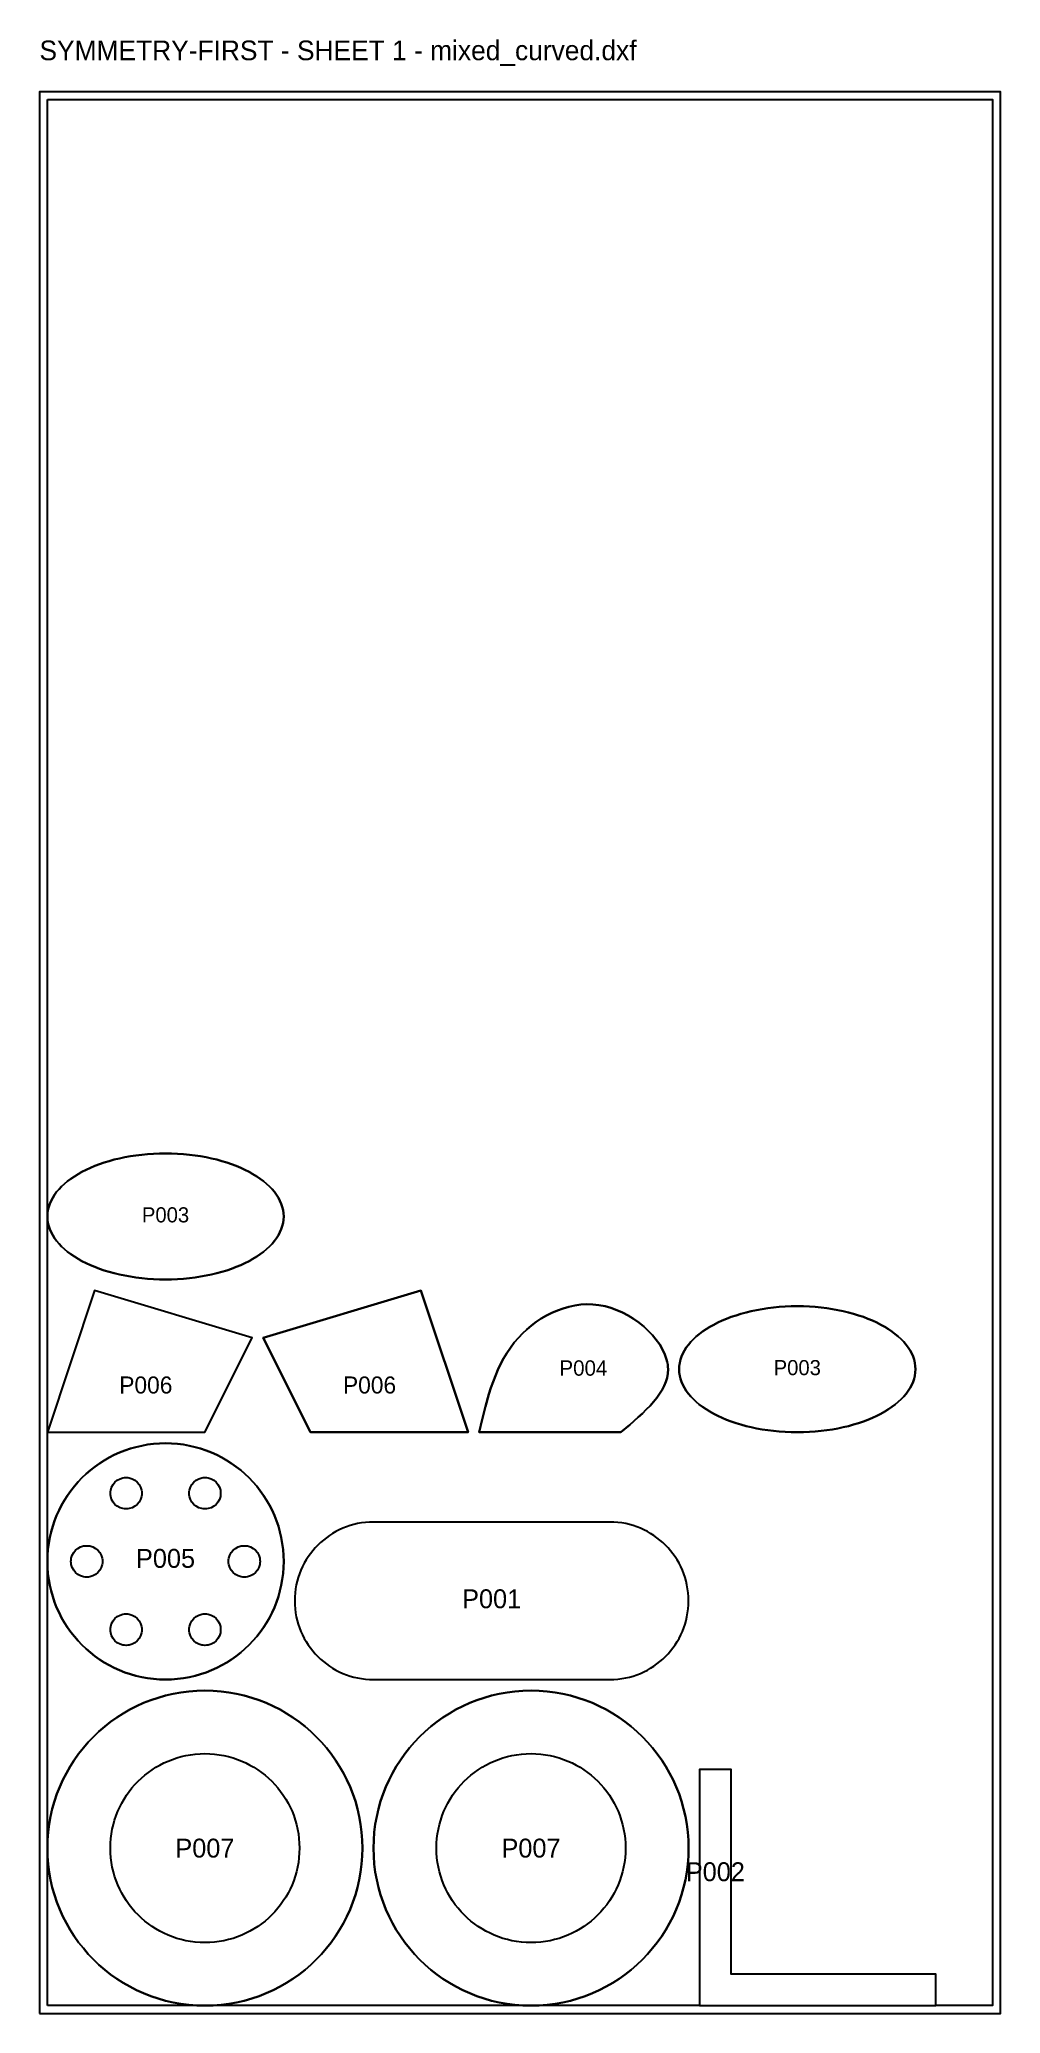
# Model space of a CAD drawing. Header units: millimetres. Extents: x 0 to 1220, y 0 to 2506.
import ezdxf
from ezdxf.enums import TextEntityAlignment as Align

# ---------------------------------------------------------------- set-up
doc = ezdxf.new("R2010")
doc.units = ezdxf.units.MM
for name, color, linetype in [('CNC_BOUNDARY', 1, 'Continuous'), ('CUT', 7, 'Continuous'), ('ETCH', 2, 'Continuous'), ('INFO', 8, 'Continuous'), ('OFFCUT', 4, 'Continuous')]:
    doc.layers.add(name, color=color, linetype=linetype)

msp = doc.modelspace()

# ---------------------------------------------------------------- texts
at = {"layer": 'ETCH'}
for s, height, p in [('P003', 19.2, (160, 1014.0584)), ('P004', 19.49431, (690.494, 819.5501)), ('P003', 19.2, (962, 820.0584)), ('P006', 21.6, (135, 798)), ('P006', 21.6, (419, 798)), ('P005', 24, (160, 577.8595)), ('P001', 24, (574, 526.573)), ('P007', 24, (210, 210)), ('P007', 24, (624, 210)), ('P002', 24, (858, 180))]:
    msp.add_text(s, height=height, dxfattribs=at).set_placement(p, align=Align.MIDDLE_CENTER)
at = {"layer": 'INFO'}
msp.add_text('SYMMETRY-FIRST - SHEET 1 - mixed_curved.dxf', height=25, dxfattribs=at).set_placement((0, 2480))

# ---------------------------------------------------------------- linework, layer by layer
at = {"layer": 'CNC_BOUNDARY'}
msp.add_lwpolyline([(0, 0), (1220, 0), (1220, 2440), (0, 2440)], close=True, dxfattribs=at)
at = {"layer": 'CUT'}
for points in [[(310, 1012), (309.8048, 1007.8832), (309.2256, 1003.8205), (308.2717, 999.8168), (306.9525, 995.8772), (305.2776, 992.0068), (303.2563, 988.2104), (300.898, 984.4933), (298.2123, 980.8604), (295.2084, 977.3167), (291.8958, 973.8672), (288.284, 970.5171), (284.3824, 967.2712), (280.2003, 964.1347), (275.7473, 961.1126), (271.0327, 958.2098), (266.066, 955.4315), (260.8566, 952.7826), (255.4139, 950.2681), (249.7474, 947.8932), (243.8664, 945.6627), (237.7805, 943.5819), (231.4989, 941.6556), (225.0312, 939.8889), (218.3868, 938.2868), (211.575, 936.8544), (204.6054, 935.5966), (197.4873, 934.5186), (190.2302, 933.6253), (182.8435, 932.9218), (175.3366, 932.413), (167.719, 932.1041), (160, 932), (152.281, 932.1041), (144.6634, 932.413), (137.1565, 932.9218), (129.7698, 933.6253), (122.5127, 934.5186), (115.3946, 935.5966), (108.425, 936.8544), (101.6132, 938.2868), (94.9688, 939.8889), (88.5011, 941.6556), (82.2195, 943.5819), (76.1336, 945.6627), (70.2526, 947.8932), (64.5861, 950.2681), (59.1434, 952.7826), (53.934, 955.4315), (48.9673, 958.2098), (44.2527, 961.1126), (39.7997, 964.1347), (35.6176, 967.2712), (31.716, 970.5171), (28.1042, 973.8672), (24.7916, 977.3167), (21.7877, 980.8604), (19.102, 984.4933), (16.7437, 988.2104), (14.7224, 992.0068), (13.0475, 995.8772), (11.7283, 999.8168), (10.7744, 1003.8205), (10.1952, 1007.8832), (10, 1012), (10.1952, 1016.1168), (10.7744, 1020.1795), (11.7283, 1024.1832), (13.0475, 1028.1228), (14.7224, 1031.9932), (16.7437, 1035.7896), (19.102, 1039.5067), (21.7877, 1043.1396), (24.7916, 1046.6833), (28.1042, 1050.1328), (31.716, 1053.4829), (35.6176, 1056.7288), (39.7997, 1059.8653), (44.2527, 1062.8874), (48.9673, 1065.7902), (53.934, 1068.5685), (59.1434, 1071.2174), (64.5861, 1073.7319), (70.2526, 1076.1068), (76.1336, 1078.3373), (82.2195, 1080.4181), (88.5011, 1082.3444), (94.9688, 1084.1111), (101.6132, 1085.7132), (108.425, 1087.1456), (115.3946, 1088.4034), (122.5127, 1089.4814), (129.7698, 1090.3747), (137.1565, 1091.0782), (144.6634, 1091.587), (152.281, 1091.8959), (160, 1092), (167.719, 1091.8959), (175.3366, 1091.587), (182.8435, 1091.0782), (190.2302, 1090.3747), (197.4873, 1089.4814), (204.6054, 1088.4034), (211.575, 1087.1456), (218.3868, 1085.7132), (225.0312, 1084.1111), (231.4989, 1082.3444), (237.7805, 1080.4181), (243.8664, 1078.3373), (249.7474, 1076.1068), (255.4139, 1073.7319), (260.8566, 1071.2174), (266.066, 1068.5685), (271.0327, 1065.7902), (275.7473, 1062.8874), (280.2003, 1059.8653), (284.3824, 1056.7288), (288.284, 1053.4829), (291.8958, 1050.1328), (295.2084, 1046.6833), (298.2123, 1043.1396), (300.898, 1039.5067), (303.2563, 1035.7896), (305.2776, 1031.9932), (306.9525, 1028.1228), (308.2717, 1024.1832), (309.2256, 1020.1795), (309.8048, 1016.1168), (310, 1012)], [(10, 738), (210, 738), (270, 858), (70, 918), (10, 738)], [(544, 738), (344, 738), (284, 858), (484, 918), (544, 738)], [(558, 738), (561.8923, 754.362), (566.0091, 770.5943), (570.575, 786.5672), (573.0965, 794.4158), (575.8145, 802.1509), (578.7571, 809.7563), (581.9523, 817.2157), (585.4281, 824.5131), (589.2127, 831.632), (593.3341, 838.5564), (597.8205, 845.27), (602.6997, 851.7566), (608, 858), (613.1482, 863.3966), (618.6369, 868.5519), (624.4424, 873.4348), (630.5411, 878.0142), (636.9094, 882.2592), (643.5236, 886.1386), (650.3603, 889.6215), (657.3957, 892.6768), (664.6062, 895.2734), (671.9683, 897.3803), (679.4582, 898.9665), (687.0524, 900.0009), (694.7274, 900.4525), (702.4593, 900.2903), (710.2248, 899.4831), (718, 898), (725.4968, 895.9075), (732.9243, 893.2026), (740.2259, 889.9335), (747.3452, 886.1483), (754.2257, 881.8951), (760.811, 877.2222), (767.0445, 872.1777), (772.8699, 866.8097), (778.2305, 861.1664), (783.07, 855.296), (787.3319, 849.2466), (790.9596, 843.0663), (793.8968, 836.8034), (796.0869, 830.5059), (796.8841, 827.3593), (797.4734, 824.2221), (797.8478, 821.1003), (798, 818), (797.7182, 812.584), (796.765, 807.2485), (795.1854, 801.9881), (793.0241, 796.7975), (790.3257, 791.6714), (787.1351, 786.6043), (783.497, 781.5909), (779.4561, 776.6258), (775.0572, 771.7036), (770.3451, 766.819), (765.3644, 761.9666), (760.1601, 757.1411), (749.259, 747.5491), (738, 738), (558, 738)], [(1112, 818), (1111.8048, 813.8832), (1111.2256, 809.8205), (1110.2717, 805.8168), (1108.9525, 801.8772), (1107.2776, 798.0068), (1105.2563, 794.2104), (1102.898, 790.4933), (1100.2123, 786.8604), (1097.2084, 783.3167), (1093.8958, 779.8672), (1090.284, 776.5171), (1086.3824, 773.2712), (1082.2003, 770.1347), (1077.7473, 767.1126), (1073.0327, 764.2098), (1068.066, 761.4315), (1062.8566, 758.7826), (1057.4139, 756.2681), (1051.7474, 753.8932), (1045.8664, 751.6627), (1039.7805, 749.5819), (1033.4989, 747.6556), (1027.0312, 745.8889), (1020.3868, 744.2868), (1013.575, 742.8544), (1006.6054, 741.5966), (999.4873, 740.5186), (992.2302, 739.6253), (984.8435, 738.9218), (977.3366, 738.413), (969.719, 738.1041), (962, 738), (954.281, 738.1041), (946.6634, 738.413), (939.1565, 738.9218), (931.7698, 739.6253), (924.5127, 740.5186), (917.3946, 741.5966), (910.425, 742.8544), (903.6132, 744.2868), (896.9688, 745.8889), (890.5011, 747.6556), (884.2195, 749.5819), (878.1336, 751.6627), (872.2526, 753.8932), (866.5861, 756.2681), (861.1434, 758.7826), (855.934, 761.4315), (850.9673, 764.2098), (846.2527, 767.1126), (841.7997, 770.1347), (837.6176, 773.2712), (833.716, 776.5171), (830.1042, 779.8672), (826.7916, 783.3167), (823.7877, 786.8604), (821.102, 790.4933), (818.7437, 794.2104), (816.7224, 798.0068), (815.0475, 801.8772), (813.7283, 805.8168), (812.7744, 809.8205), (812.1952, 813.8832), (812, 818), (812.1952, 822.1168), (812.7744, 826.1795), (813.7283, 830.1832), (815.0475, 834.1228), (816.7224, 837.9932), (818.7437, 841.7896), (821.102, 845.5067), (823.7877, 849.1396), (826.7916, 852.6833), (830.1042, 856.1328), (833.716, 859.4829), (837.6176, 862.7288), (841.7997, 865.8653), (846.2527, 868.8874), (850.9673, 871.7902), (855.934, 874.5685), (861.1434, 877.2174), (866.5861, 879.7319), (872.2526, 882.1068), (878.1336, 884.3373), (884.2195, 886.4181), (890.5011, 888.3444), (896.9688, 890.1111), (903.6132, 891.7132), (910.425, 893.1456), (917.3946, 894.4034), (924.5127, 895.4814), (931.7698, 896.3747), (939.1565, 897.0782), (946.6634, 897.587), (954.281, 897.8959), (962, 898), (969.719, 897.8959), (977.3366, 897.587), (984.8435, 897.0782), (992.2302, 896.3747), (999.4873, 895.4814), (1006.6054, 894.4034), (1013.575, 893.1456), (1020.3868, 891.7132), (1027.0312, 890.1111), (1033.4989, 888.3444), (1039.7805, 886.4181), (1045.8664, 884.3373), (1051.7474, 882.1068), (1057.4139, 879.7319), (1062.8566, 877.2174), (1068.066, 874.5685), (1073.0327, 871.7902), (1077.7473, 868.8874), (1082.2003, 865.8653), (1086.3824, 862.7288), (1090.284, 859.4829), (1093.8958, 856.1328), (1097.2084, 852.6833), (1100.2123, 849.1396), (1102.898, 845.5067), (1105.2563, 841.7896), (1107.2776, 837.9932), (1108.9525, 834.1228), (1110.2717, 830.1832), (1111.2256, 826.1795), (1111.8048, 822.1168), (1112, 818)], [(310, 574), (309.8048, 566.281), (309.2256, 558.6634), (308.2717, 551.1565), (306.9525, 543.7698), (305.2776, 536.5127), (303.2563, 529.3946), (300.898, 522.425), (298.2123, 515.6132), (295.2084, 508.9688), (291.8958, 502.5011), (288.284, 496.2195), (284.3824, 490.1336), (280.2003, 484.2526), (275.7473, 478.5861), (271.0327, 473.1434), (266.066, 467.934), (260.8566, 462.9673), (255.4139, 458.2527), (249.7474, 453.7997), (243.8664, 449.6176), (237.7805, 445.716), (231.4989, 442.1042), (225.0312, 438.7916), (218.3868, 435.7877), (211.575, 433.102), (204.6054, 430.7437), (197.4873, 428.7224), (190.2302, 427.0475), (182.8435, 425.7283), (175.3366, 424.7744), (167.719, 424.1952), (160, 424), (152.281, 424.1952), (144.6634, 424.7744), (137.1565, 425.7283), (129.7698, 427.0475), (122.5127, 428.7224), (115.3946, 430.7437), (108.425, 433.102), (101.6132, 435.7877), (94.9688, 438.7916), (88.5011, 442.1042), (82.2195, 445.716), (76.1336, 449.6176), (70.2526, 453.7997), (64.5861, 458.2527), (59.1434, 462.9673), (53.934, 467.934), (48.9673, 473.1434), (44.2527, 478.5861), (39.7997, 484.2526), (35.6176, 490.1336), (31.716, 496.2195), (28.1042, 502.5011), (24.7916, 508.9688), (21.7877, 515.6132), (19.102, 522.425), (16.7437, 529.3946), (14.7224, 536.5127), (13.0475, 543.7698), (11.7283, 551.1565), (10.7744, 558.6634), (10.1952, 566.281), (10, 574), (10.1952, 581.719), (10.7744, 589.3366), (11.7283, 596.8435), (13.0475, 604.2302), (14.7224, 611.4873), (16.7437, 618.6054), (19.102, 625.575), (21.7877, 632.3868), (24.7916, 639.0312), (28.1042, 645.4989), (31.716, 651.7805), (35.6176, 657.8664), (39.7997, 663.7474), (44.2527, 669.4139), (48.9673, 674.8566), (53.934, 680.066), (59.1434, 685.0327), (64.5861, 689.7473), (70.2526, 694.2003), (76.1336, 698.3824), (82.2195, 702.284), (88.5011, 705.8958), (94.9688, 709.2084), (101.6132, 712.2123), (108.425, 714.898), (115.3946, 717.2563), (122.5127, 719.2776), (129.7698, 720.9525), (137.1565, 722.2717), (144.6634, 723.2256), (152.281, 723.8048), (160, 724), (167.719, 723.8048), (175.3366, 723.2256), (182.8435, 722.2717), (190.2302, 720.9525), (197.4873, 719.2776), (204.6054, 717.2563), (211.575, 714.898), (218.3868, 712.2123), (225.0312, 709.2084), (231.4989, 705.8958), (237.7805, 702.284), (243.8664, 698.3824), (249.7474, 694.2003), (255.4139, 689.7473), (260.8566, 685.0327), (266.066, 680.066), (271.0327, 674.8566), (275.7473, 669.4139), (280.2003, 663.7474), (284.3824, 657.8664), (288.284, 651.7805), (291.8958, 645.4989), (295.2084, 639.0312), (298.2123, 632.3868), (300.898, 625.575), (303.2563, 618.6054), (305.2776, 611.4873), (306.9525, 604.2302), (308.2717, 596.8435), (309.2256, 589.3366), (309.8048, 581.719), (310, 574)], [(130, 660.6025), (129.8967, 658.5577), (129.5937, 656.5718), (128.4283, 652.8176), (126.5843, 649.4204), (124.1421, 646.4604), (121.1822, 644.0182), (117.7849, 642.1742), (114.0307, 641.0089), (112.0449, 640.7058), (110, 640.6025), (107.9551, 640.7058), (105.9693, 641.0089), (102.2151, 642.1742), (98.8178, 644.0182), (95.8579, 646.4604), (93.4157, 649.4204), (91.5717, 652.8176), (90.4063, 656.5718), (90.1033, 658.5577), (90, 660.6025), (90.1033, 662.6474), (90.4063, 664.6332), (91.5717, 668.3874), (93.4157, 671.7847), (95.8579, 674.7447), (98.8178, 677.1869), (102.2151, 679.0308), (105.9693, 680.1962), (107.9551, 680.4993), (110, 680.6025), (112.0449, 680.4993), (114.0307, 680.1962), (117.7849, 679.0308), (121.1822, 677.1869), (124.1421, 674.7447), (126.5843, 671.7847), (128.4283, 668.3874), (129.5937, 664.6332), (129.8967, 662.6474), (130, 660.6025)], [(230, 660.6025), (229.8967, 658.5577), (229.5937, 656.5718), (228.4283, 652.8176), (226.5843, 649.4204), (224.1421, 646.4604), (221.1822, 644.0182), (217.7849, 642.1742), (214.0307, 641.0089), (212.0449, 640.7058), (210, 640.6025), (207.9551, 640.7058), (205.9693, 641.0089), (202.2151, 642.1742), (198.8178, 644.0182), (195.8579, 646.4604), (193.4157, 649.4204), (191.5717, 652.8176), (190.4063, 656.5718), (190.1033, 658.5577), (190, 660.6025), (190.1033, 662.6474), (190.4063, 664.6332), (191.5717, 668.3874), (193.4157, 671.7847), (195.8579, 674.7447), (198.8178, 677.1869), (202.2151, 679.0308), (205.9693, 680.1962), (207.9551, 680.4993), (210, 680.6025), (212.0449, 680.4993), (214.0307, 680.1962), (217.7849, 679.0308), (221.1822, 677.1869), (224.1421, 674.7447), (226.5843, 671.7847), (228.4283, 668.3874), (229.5937, 664.6332), (229.8967, 662.6474), (230, 660.6025)], [(424, 424), (724, 424), (729.146, 424.1301), (734.2244, 424.5163), (739.229, 425.1522), (744.1535, 426.0316), (748.9916, 427.1483), (753.7369, 428.4958), (758.3834, 430.068), (762.9245, 431.8585), (767.3541, 433.8611), (771.6659, 436.0695), (775.8536, 438.4773), (779.911, 441.0784), (783.8316, 443.8665), (787.6093, 446.8351), (791.2377, 449.9782), (794.7107, 453.2893), (798.0218, 456.7623), (801.1649, 460.3907), (804.1335, 464.1684), (806.9216, 468.089), (809.5227, 472.1464), (811.9305, 476.3341), (814.1389, 480.6459), (816.1415, 485.0755), (817.932, 489.6166), (819.5042, 494.2631), (820.8517, 499.0084), (821.9684, 503.8465), (822.8478, 508.771), (823.4837, 513.7756), (823.8699, 518.854), (824, 524), (823.8699, 529.146), (823.4837, 534.2244), (822.8478, 539.229), (821.9684, 544.1535), (820.8517, 548.9916), (819.5042, 553.7369), (817.932, 558.3834), (816.1415, 562.9245), (814.1389, 567.3541), (811.9305, 571.6659), (809.5227, 575.8536), (806.9216, 579.911), (804.1335, 583.8316), (801.1649, 587.6093), (798.0218, 591.2377), (794.7107, 594.7107), (791.2377, 598.0218), (787.6093, 601.1649), (783.8316, 604.1335), (779.911, 606.9216), (775.8536, 609.5227), (771.6659, 611.9305), (767.3541, 614.1389), (762.9245, 616.1415), (758.3834, 617.932), (753.7369, 619.5042), (748.9916, 620.8517), (744.1535, 621.9684), (739.229, 622.8478), (734.2244, 623.4837), (729.146, 623.8699), (724, 624), (424, 624), (418.854, 623.8699), (413.7756, 623.4837), (408.771, 622.8478), (403.8465, 621.9684), (399.0084, 620.8517), (394.2631, 619.5042), (389.6166, 617.932), (385.0755, 616.1415), (380.6459, 614.1389), (376.3341, 611.9305), (372.1464, 609.5227), (368.089, 606.9216), (364.1684, 604.1335), (360.3907, 601.1649), (356.7623, 598.0218), (353.2893, 594.7107), (349.9782, 591.2377), (346.8351, 587.6093), (343.8665, 583.8316), (341.0784, 579.911), (338.4773, 575.8536), (336.0695, 571.6659), (333.8611, 567.3541), (331.8585, 562.9245), (330.068, 558.3834), (328.4958, 553.7369), (327.1483, 548.9916), (326.0316, 544.1535), (325.1522, 539.229), (324.5163, 534.2244), (324.1301, 529.146), (324, 524), (324.1301, 518.854), (324.5163, 513.7756), (325.1522, 508.771), (326.0316, 503.8465), (327.1483, 499.0084), (328.4958, 494.2631), (330.068, 489.6166), (331.8585, 485.0755), (333.8611, 480.6459), (336.0695, 476.3341), (338.4773, 472.1464), (341.0784, 468.089), (343.8665, 464.1684), (346.8351, 460.3907), (349.9782, 456.7623), (353.2893, 453.2893), (356.7623, 449.9782), (360.3907, 446.8351), (364.1684, 443.8665), (368.089, 441.0784), (372.1464, 438.4773), (376.3341, 436.0695), (380.6459, 433.8611), (385.0755, 431.8585), (389.6166, 430.068), (394.2631, 428.4958), (399.0084, 427.1483), (403.8465, 426.0316), (408.771, 425.1522), (413.7756, 424.5163), (418.854, 424.1301), (424, 424)], [(80, 574), (79.8967, 571.9551), (79.5937, 569.9693), (78.4283, 566.2151), (76.5843, 562.8178), (74.1421, 559.8579), (71.1822, 557.4157), (67.7849, 555.5717), (64.0307, 554.4063), (62.0449, 554.1033), (60, 554), (57.9551, 554.1033), (55.9693, 554.4063), (52.2151, 555.5717), (48.8178, 557.4157), (45.8579, 559.8579), (43.4157, 562.8178), (41.5717, 566.2151), (40.4063, 569.9693), (40.1033, 571.9551), (40, 574), (40.1033, 576.0449), (40.4063, 578.0307), (41.5717, 581.7849), (43.4157, 585.1822), (45.8579, 588.1421), (48.8178, 590.5843), (52.2151, 592.4283), (55.9693, 593.5937), (57.9551, 593.8967), (60, 594), (62.0449, 593.8967), (64.0307, 593.5937), (67.7849, 592.4283), (71.1822, 590.5843), (74.1421, 588.1421), (76.5843, 585.1822), (78.4283, 581.7849), (79.5937, 578.0307), (79.8967, 576.0449), (80, 574)], [(280, 574), (279.8967, 571.9551), (279.5937, 569.9693), (278.4283, 566.2151), (276.5843, 562.8178), (274.1421, 559.8579), (271.1822, 557.4157), (267.7849, 555.5717), (264.0307, 554.4063), (262.0449, 554.1033), (260, 554), (257.9551, 554.1033), (255.9693, 554.4063), (252.2151, 555.5717), (248.8178, 557.4157), (245.8579, 559.8579), (243.4157, 562.8178), (241.5717, 566.2151), (240.4063, 569.9693), (240.1033, 571.9551), (240, 574), (240.1033, 576.0449), (240.4063, 578.0307), (241.5717, 581.7849), (243.4157, 585.1822), (245.8579, 588.1421), (248.8178, 590.5843), (252.2151, 592.4283), (255.9693, 593.5937), (257.9551, 593.8967), (260, 594), (262.0449, 593.8967), (264.0307, 593.5937), (267.7849, 592.4283), (271.1822, 590.5843), (274.1421, 588.1421), (276.5843, 585.1822), (278.4283, 581.7849), (279.5937, 578.0307), (279.8967, 576.0449), (280, 574)], [(130, 487.3975), (129.8967, 485.3526), (129.5937, 483.3668), (128.4283, 479.6126), (126.5843, 476.2153), (124.1421, 473.2553), (121.1822, 470.8131), (117.7849, 468.9692), (114.0307, 467.8038), (112.0449, 467.5007), (110, 467.3975), (107.9551, 467.5007), (105.9693, 467.8038), (102.2151, 468.9692), (98.8178, 470.8131), (95.8579, 473.2553), (93.4157, 476.2153), (91.5717, 479.6126), (90.4063, 483.3668), (90.1033, 485.3526), (90, 487.3975), (90.1033, 489.4423), (90.4063, 491.4282), (91.5717, 495.1824), (93.4157, 498.5796), (95.8579, 501.5396), (98.8178, 503.9818), (102.2151, 505.8258), (105.9693, 506.9911), (107.9551, 507.2942), (110, 507.3975), (112.0449, 507.2942), (114.0307, 506.9911), (117.7849, 505.8258), (121.1822, 503.9818), (124.1421, 501.5396), (126.5843, 498.5796), (128.4283, 495.1824), (129.5937, 491.4282), (129.8967, 489.4423), (130, 487.3975)], [(230, 487.3975), (229.8967, 485.3526), (229.5937, 483.3668), (228.4283, 479.6126), (226.5843, 476.2153), (224.1421, 473.2553), (221.1822, 470.8131), (217.7849, 468.9692), (214.0307, 467.8038), (212.0449, 467.5007), (210, 467.3975), (207.9551, 467.5007), (205.9693, 467.8038), (202.2151, 468.9692), (198.8178, 470.8131), (195.8579, 473.2553), (193.4157, 476.2153), (191.5717, 479.6126), (190.4063, 483.3668), (190.1033, 485.3526), (190, 487.3975), (190.1033, 489.4423), (190.4063, 491.4282), (191.5717, 495.1824), (193.4157, 498.5796), (195.8579, 501.5396), (198.8178, 503.9818), (202.2151, 505.8258), (205.9693, 506.9911), (207.9551, 507.2942), (210, 507.3975), (212.0449, 507.2942), (214.0307, 506.9911), (217.7849, 505.8258), (221.1822, 503.9818), (224.1421, 501.5396), (226.5843, 498.5796), (228.4283, 495.1824), (229.5937, 491.4282), (229.8967, 489.4423), (230, 487.3975)], [(410, 210), (409.7398, 199.708), (408.9674, 189.5512), (407.6956, 179.542), (405.9367, 169.693), (403.7035, 160.0169), (401.0084, 150.5261), (397.8641, 141.2333), (394.283, 132.151), (390.2778, 123.2917), (385.8611, 114.6681), (381.0453, 106.2927), (375.8431, 98.1781), (370.2671, 90.3368), (364.3297, 82.7814), (358.0436, 75.5245), (351.4214, 68.5786), (344.4755, 61.9564), (337.2186, 55.6703), (329.6632, 49.7329), (321.8219, 44.1569), (313.7073, 38.9547), (305.3319, 34.1389), (296.7083, 29.7222), (287.849, 25.717), (278.7667, 22.1359), (269.4739, 18.9916), (259.9831, 16.2965), (250.307, 14.0633), (240.458, 12.3044), (230.4488, 11.0326), (220.292, 10.2602), (210, 10), (199.708, 10.2602), (189.5512, 11.0326), (179.542, 12.3044), (169.693, 14.0633), (160.0169, 16.2965), (150.5261, 18.9916), (141.2333, 22.1359), (132.151, 25.717), (123.2917, 29.7222), (114.6681, 34.1389), (106.2927, 38.9547), (98.1781, 44.1569), (90.3368, 49.7329), (82.7814, 55.6703), (75.5245, 61.9564), (68.5786, 68.5786), (61.9564, 75.5245), (55.6703, 82.7814), (49.7329, 90.3368), (44.1569, 98.1781), (38.9547, 106.2927), (34.1389, 114.6681), (29.7222, 123.2917), (25.717, 132.151), (22.1359, 141.2333), (18.9916, 150.5261), (16.2965, 160.0169), (14.0633, 169.693), (12.3044, 179.542), (11.0326, 189.5512), (10.2602, 199.708), (10, 210), (10.2602, 220.292), (11.0326, 230.4488), (12.3044, 240.458), (14.0633, 250.307), (16.2965, 259.9831), (18.9916, 269.4739), (22.1359, 278.7667), (25.717, 287.849), (29.7222, 296.7083), (34.1389, 305.3319), (38.9547, 313.7073), (44.1569, 321.8219), (49.7329, 329.6632), (55.6703, 337.2186), (61.9564, 344.4755), (68.5786, 351.4214), (75.5245, 358.0436), (82.7814, 364.3297), (90.3368, 370.2671), (98.1781, 375.8431), (106.2927, 381.0453), (114.6681, 385.8611), (123.2917, 390.2778), (132.151, 394.283), (141.2333, 397.8641), (150.5261, 401.0084), (160.0169, 403.7035), (169.693, 405.9367), (179.542, 407.6956), (189.5512, 408.9674), (199.708, 409.7398), (210, 410), (220.292, 409.7398), (230.4488, 408.9674), (240.458, 407.6956), (250.307, 405.9367), (259.9831, 403.7035), (269.4739, 401.0084), (278.7667, 397.8641), (287.849, 394.283), (296.7083, 390.2778), (305.3319, 385.8611), (313.7073, 381.0453), (321.8219, 375.8431), (329.6632, 370.2671), (337.2186, 364.3297), (344.4755, 358.0436), (351.4214, 351.4214), (358.0436, 344.4755), (364.3297, 337.2186), (370.2671, 329.6632), (375.8431, 321.8219), (381.0453, 313.7073), (385.8611, 305.3319), (390.2778, 296.7083), (394.283, 287.849), (397.8641, 278.7667), (401.0084, 269.4739), (403.7035, 259.9831), (405.9367, 250.307), (407.6956, 240.458), (408.9674, 230.4488), (409.7398, 220.292), (410, 210)], [(824, 210), (823.7398, 199.708), (822.9674, 189.5512), (821.6956, 179.542), (819.9367, 169.693), (817.7035, 160.0169), (815.0084, 150.5261), (811.8641, 141.2333), (808.283, 132.151), (804.2778, 123.2917), (799.8611, 114.6681), (795.0453, 106.2927), (789.8431, 98.1781), (784.2671, 90.3368), (778.3297, 82.7814), (772.0436, 75.5245), (765.4214, 68.5786), (758.4755, 61.9564), (751.2186, 55.6703), (743.6632, 49.7329), (735.8219, 44.1569), (727.7073, 38.9547), (719.3319, 34.1389), (710.7083, 29.7222), (701.849, 25.717), (692.7667, 22.1359), (683.4739, 18.9916), (673.9831, 16.2965), (664.307, 14.0633), (654.458, 12.3044), (644.4488, 11.0326), (634.292, 10.2602), (624, 10), (613.708, 10.2602), (603.5512, 11.0326), (593.542, 12.3044), (583.693, 14.0633), (574.0169, 16.2965), (564.5261, 18.9916), (555.2333, 22.1359), (546.151, 25.717), (537.2917, 29.7222), (528.6681, 34.1389), (520.2927, 38.9547), (512.1781, 44.1569), (504.3368, 49.7329), (496.7814, 55.6703), (489.5245, 61.9564), (482.5786, 68.5786), (475.9564, 75.5245), (469.6703, 82.7814), (463.7329, 90.3368), (458.1569, 98.1781), (452.9547, 106.2927), (448.1389, 114.6681), (443.7222, 123.2917), (439.717, 132.151), (436.1359, 141.2333), (432.9916, 150.5261), (430.2965, 160.0169), (428.0633, 169.693), (426.3044, 179.542), (425.0326, 189.5512), (424.2602, 199.708), (424, 210), (424.2602, 220.292), (425.0326, 230.4488), (426.3044, 240.458), (428.0633, 250.307), (430.2965, 259.9831), (432.9916, 269.4739), (436.1359, 278.7667), (439.717, 287.849), (443.7222, 296.7083), (448.1389, 305.3319), (452.9547, 313.7073), (458.1569, 321.8219), (463.7329, 329.6632), (469.6703, 337.2186), (475.9564, 344.4755), (482.5786, 351.4214), (489.5245, 358.0436), (496.7814, 364.3297), (504.3368, 370.2671), (512.1781, 375.8431), (520.2927, 381.0453), (528.6681, 385.8611), (537.2917, 390.2778), (546.151, 394.283), (555.2333, 397.8641), (564.5261, 401.0084), (574.0169, 403.7035), (583.693, 405.9367), (593.542, 407.6956), (603.5512, 408.9674), (613.708, 409.7398), (624, 410), (634.292, 409.7398), (644.4488, 408.9674), (654.458, 407.6956), (664.307, 405.9367), (673.9831, 403.7035), (683.4739, 401.0084), (692.7667, 397.8641), (701.849, 394.283), (710.7083, 390.2778), (719.3319, 385.8611), (727.7073, 381.0453), (735.8219, 375.8431), (743.6632, 370.2671), (751.2186, 364.3297), (758.4755, 358.0436), (765.4214, 351.4214), (772.0436, 344.4755), (778.3297, 337.2186), (784.2671, 329.6632), (789.8431, 321.8219), (795.0453, 313.7073), (799.8611, 305.3319), (804.2778, 296.7083), (808.283, 287.849), (811.8641, 278.7667), (815.0084, 269.4739), (817.7035, 259.9831), (819.9367, 250.307), (821.6956, 240.458), (822.9674, 230.4488), (823.7398, 220.292), (824, 210)], [(330, 210), (329.8439, 203.8248), (329.3805, 197.7307), (328.6173, 191.7252), (327.562, 185.8158), (326.2221, 180.0101), (324.605, 174.3157), (322.7184, 168.74), (320.5698, 163.2906), (318.1667, 157.975), (315.5166, 152.8009), (312.6272, 147.7756), (309.5059, 142.9069), (306.1603, 138.2021), (302.5978, 133.6689), (298.8262, 129.3147), (294.8528, 125.1472), (290.6853, 121.1738), (286.3311, 117.4022), (281.7979, 113.8397), (277.0931, 110.4941), (272.2244, 107.3728), (267.1991, 104.4834), (262.025, 101.8333), (256.7094, 99.4302), (251.26, 97.2816), (245.6843, 95.395), (239.9899, 93.7779), (234.1842, 92.438), (228.2748, 91.3827), (222.2693, 90.6195), (216.1752, 90.1561), (210, 90), (203.8248, 90.1561), (197.7307, 90.6195), (191.7252, 91.3827), (185.8158, 92.438), (180.0101, 93.7779), (174.3157, 95.395), (168.74, 97.2816), (163.2906, 99.4302), (157.975, 101.8333), (152.8009, 104.4834), (147.7756, 107.3728), (142.9069, 110.4941), (138.2021, 113.8397), (133.6689, 117.4022), (129.3147, 121.1738), (125.1472, 125.1472), (121.1738, 129.3147), (117.4022, 133.6689), (113.8397, 138.2021), (110.4941, 142.9069), (107.3728, 147.7756), (104.4834, 152.8009), (101.8333, 157.975), (99.4302, 163.2906), (97.2816, 168.74), (95.395, 174.3157), (93.7779, 180.0101), (92.438, 185.8158), (91.3827, 191.7252), (90.6195, 197.7307), (90.1561, 203.8248), (90, 210), (90.1561, 216.1752), (90.6195, 222.2693), (91.3827, 228.2748), (92.438, 234.1842), (93.7779, 239.9899), (95.395, 245.6843), (97.2816, 251.26), (99.4302, 256.7094), (101.8333, 262.025), (104.4834, 267.1991), (107.3728, 272.2244), (110.4941, 277.0931), (113.8397, 281.7979), (117.4022, 286.3311), (121.1738, 290.6853), (125.1472, 294.8528), (129.3147, 298.8262), (133.6689, 302.5978), (138.2021, 306.1603), (142.9069, 309.5059), (147.7756, 312.6272), (152.8009, 315.5166), (157.975, 318.1667), (163.2906, 320.5698), (168.74, 322.7184), (174.3157, 324.605), (180.0101, 326.2221), (185.8158, 327.562), (191.7252, 328.6173), (197.7307, 329.3805), (203.8248, 329.8439), (210, 330), (216.1752, 329.8439), (222.2693, 329.3805), (228.2748, 328.6173), (234.1842, 327.562), (239.9899, 326.2221), (245.6843, 324.605), (251.26, 322.7184), (256.7094, 320.5698), (262.025, 318.1667), (267.1991, 315.5166), (272.2244, 312.6272), (277.0931, 309.5059), (281.7979, 306.1603), (286.3311, 302.5978), (290.6853, 298.8262), (294.8528, 294.8528), (298.8262, 290.6853), (302.5978, 286.3311), (306.1603, 281.7979), (309.5059, 277.0931), (312.6272, 272.2244), (315.5166, 267.1991), (318.1667, 262.025), (320.5698, 256.7094), (322.7184, 251.26), (324.605, 245.6843), (326.2221, 239.9899), (327.562, 234.1842), (328.6173, 228.2748), (329.3805, 222.2693), (329.8439, 216.1752), (330, 210)], [(744, 210), (743.8439, 203.8248), (743.3805, 197.7307), (742.6173, 191.7252), (741.562, 185.8158), (740.2221, 180.0101), (738.605, 174.3157), (736.7184, 168.74), (734.5698, 163.2906), (732.1667, 157.975), (729.5166, 152.8009), (726.6272, 147.7756), (723.5059, 142.9069), (720.1603, 138.2021), (716.5978, 133.6689), (712.8262, 129.3147), (708.8528, 125.1472), (704.6853, 121.1738), (700.3311, 117.4022), (695.7979, 113.8397), (691.0931, 110.4941), (686.2244, 107.3728), (681.1991, 104.4834), (676.025, 101.8333), (670.7094, 99.4302), (665.26, 97.2816), (659.6843, 95.395), (653.9899, 93.7779), (648.1842, 92.438), (642.2748, 91.3827), (636.2693, 90.6195), (630.1752, 90.1561), (624, 90), (617.8248, 90.1561), (611.7307, 90.6195), (605.7252, 91.3827), (599.8158, 92.438), (594.0101, 93.7779), (588.3157, 95.395), (582.74, 97.2816), (577.2906, 99.4302), (571.975, 101.8333), (566.8009, 104.4834), (561.7756, 107.3728), (556.9069, 110.4941), (552.2021, 113.8397), (547.6689, 117.4022), (543.3147, 121.1738), (539.1472, 125.1472), (535.1738, 129.3147), (531.4022, 133.6689), (527.8397, 138.2021), (524.4941, 142.9069), (521.3728, 147.7756), (518.4834, 152.8009), (515.8333, 157.975), (513.4302, 163.2906), (511.2816, 168.74), (509.395, 174.3157), (507.7779, 180.0101), (506.438, 185.8158), (505.3827, 191.7252), (504.6195, 197.7307), (504.1561, 203.8248), (504, 210), (504.1561, 216.1752), (504.6195, 222.2693), (505.3827, 228.2748), (506.438, 234.1842), (507.7779, 239.9899), (509.395, 245.6843), (511.2816, 251.26), (513.4302, 256.7094), (515.8333, 262.025), (518.4834, 267.1991), (521.3728, 272.2244), (524.4941, 277.0931), (527.8397, 281.7979), (531.4022, 286.3311), (535.1738, 290.6853), (539.1472, 294.8528), (543.3147, 298.8262), (547.6689, 302.5978), (552.2021, 306.1603), (556.9069, 309.5059), (561.7756, 312.6272), (566.8009, 315.5166), (571.975, 318.1667), (577.2906, 320.5698), (582.74, 322.7184), (588.3157, 324.605), (594.0101, 326.2221), (599.8158, 327.562), (605.7252, 328.6173), (611.7307, 329.3805), (617.8248, 329.8439), (624, 330), (630.1752, 329.8439), (636.2693, 329.3805), (642.2748, 328.6173), (648.1842, 327.562), (653.9899, 326.2221), (659.6843, 324.605), (665.26, 322.7184), (670.7094, 320.5698), (676.025, 318.1667), (681.1991, 315.5166), (686.2244, 312.6272), (691.0931, 309.5059), (695.7979, 306.1603), (700.3311, 302.5978), (704.6853, 298.8262), (708.8528, 294.8528), (712.8262, 290.6853), (716.5978, 286.3311), (720.1603, 281.7979), (723.5059, 277.0931), (726.6272, 272.2244), (729.5166, 267.1991), (732.1667, 262.025), (734.5698, 256.7094), (736.7184, 251.26), (738.605, 245.6843), (740.2221, 239.9899), (741.562, 234.1842), (742.6173, 228.2748), (743.3805, 222.2693), (743.8439, 216.1752), (744, 210)], [(838, 10), (1138, 10), (1138, 50), (878, 50), (878, 310), (838, 310), (838, 10)]]:
    msp.add_lwpolyline(points, close=True, dxfattribs=at)
at = {"layer": 'OFFCUT'}
for points in [[(10, 2430), (1210, 2430), (1210, 10), (1138, 10), (1138, 50), (878, 50), (878, 310), (838, 310), (838, 10), (624, 10), (210, 10), (220.292, 10.2602), (230.4488, 11.0326), (240.458, 12.3044), (250.307, 14.0633), (259.9831, 16.2965), (269.4739, 18.9916), (278.7667, 22.1359), (287.849, 25.717), (296.7083, 29.7222), (305.3319, 34.1389), (313.7073, 38.9547), (321.8219, 44.1569), (329.6632, 49.7329), (337.2186, 55.6703), (344.4755, 61.9564), (351.4214, 68.5786), (358.0436, 75.5245), (364.3297, 82.7814), (370.2671, 90.3368), (375.8431, 98.1781), (381.0453, 106.2927), (385.8611, 114.6681), (390.2778, 123.2917), (394.283, 132.151), (397.8641, 141.2333), (401.0084, 150.5261), (403.7035, 160.0169), (405.9367, 169.693), (407.6956, 179.542), (408.9674, 189.5512), (409.7398, 199.708), (410, 210), (409.7398, 220.292), (408.9674, 230.4488), (407.6956, 240.458), (405.9367, 250.307), (403.7035, 259.9831), (401.0084, 269.4739), (397.8641, 278.7667), (394.283, 287.849), (390.2778, 296.7083), (385.8611, 305.3319), (381.0453, 313.7073), (375.8431, 321.8219), (370.2671, 329.6632), (364.3297, 337.2186), (358.0436, 344.4755), (351.4214, 351.4214), (344.4755, 358.0436), (337.2186, 364.3297), (329.6632, 370.2671), (321.8219, 375.8431), (313.7073, 381.0453), (305.3319, 385.8611), (296.7083, 390.2778), (287.849, 394.283), (278.7667, 397.8641), (269.4739, 401.0084), (259.9831, 403.7035), (250.307, 405.9367), (240.458, 407.6956), (230.4488, 408.9674), (220.292, 409.7398), (210, 410), (199.708, 409.7398), (189.5512, 408.9674), (179.542, 407.6956), (169.693, 405.9367), (160.0169, 403.7035), (150.5261, 401.0084), (141.2333, 397.8641), (132.151, 394.283), (123.2917, 390.2778), (114.6681, 385.8611), (106.2927, 381.0453), (98.1781, 375.8431), (90.3368, 370.2671), (82.7814, 364.3297), (75.5245, 358.0436), (68.5786, 351.4214), (61.9564, 344.4755), (55.6703, 337.2186), (49.7329, 329.6632), (44.1569, 321.8219), (38.9547, 313.7073), (34.1389, 305.3319), (29.7222, 296.7083), (25.717, 287.849), (22.1359, 278.7667), (18.9916, 269.4739), (16.2965, 259.9831), (14.0633, 250.307), (12.3044, 240.458), (11.0326, 230.4488), (10.2602, 220.292), (10, 210), (10, 574), (10, 738), (10, 1012), (10, 2430)], [(10.1952, 1007.8832), (10.7744, 1003.8205), (11.7283, 999.8168), (13.0475, 995.8772), (14.7224, 992.0068), (16.7437, 988.2104), (19.102, 984.4933), (21.7877, 980.8604), (24.7916, 977.3167), (28.1042, 973.8672), (31.716, 970.5171), (35.6176, 967.2712), (39.7997, 964.1347), (44.2527, 961.1126), (48.9673, 958.2098), (53.934, 955.4315), (59.1434, 952.7826), (64.5861, 950.2681), (70.2526, 947.8932), (76.1336, 945.6627), (82.2195, 943.5819), (88.5011, 941.6556), (94.9688, 939.8889), (101.6132, 938.2868), (108.425, 936.8544), (115.3946, 935.5966), (122.5127, 934.5186), (129.7698, 933.6253), (137.1565, 932.9218), (144.6634, 932.413), (152.281, 932.1041), (160, 932), (167.719, 932.1041), (175.3366, 932.413), (182.8435, 932.9218), (190.2302, 933.6253), (197.4873, 934.5186), (204.6054, 935.5966), (211.575, 936.8544), (218.3868, 938.2868), (225.0312, 939.8889), (231.4989, 941.6556), (237.7805, 943.5819), (243.8664, 945.6627), (249.7474, 947.8932), (255.4139, 950.2681), (260.8566, 952.7826), (266.066, 955.4315), (271.0327, 958.2098), (275.7473, 961.1126), (280.2003, 964.1347), (284.3824, 967.2712), (288.284, 970.5171), (291.8958, 973.8672), (295.2084, 977.3167), (298.2123, 980.8604), (300.898, 984.4933), (303.2563, 988.2104), (305.2776, 992.0068), (306.9525, 995.8772), (308.2717, 999.8168), (309.2256, 1003.8205), (309.8048, 1007.8832), (310, 1012), (309.8048, 1016.1168), (309.2256, 1020.1795), (308.2717, 1024.1832), (306.9525, 1028.1228), (305.2776, 1031.9932), (303.2563, 1035.7896), (300.898, 1039.5067), (298.2123, 1043.1396), (295.2084, 1046.6833), (291.8958, 1050.1328), (288.284, 1053.4829), (284.3824, 1056.7288), (280.2003, 1059.8653), (275.7473, 1062.8874), (271.0327, 1065.7902), (266.066, 1068.5685), (260.8566, 1071.2174), (255.4139, 1073.7319), (249.7474, 1076.1068), (243.8664, 1078.3373), (237.7805, 1080.4181), (231.4989, 1082.3444), (225.0312, 1084.1111), (218.3868, 1085.7132), (211.575, 1087.1456), (204.6054, 1088.4034), (197.4873, 1089.4814), (190.2302, 1090.3747), (182.8435, 1091.0782), (175.3366, 1091.587), (167.719, 1091.8959), (160, 1092), (152.281, 1091.8959), (144.6634, 1091.587), (137.1565, 1091.0782), (129.7698, 1090.3747), (122.5127, 1089.4814), (115.3946, 1088.4034), (108.425, 1087.1456), (101.6132, 1085.7132), (94.9688, 1084.1111), (88.5011, 1082.3444), (82.2195, 1080.4181), (76.1336, 1078.3373), (70.2526, 1076.1068), (64.5861, 1073.7319), (59.1434, 1071.2174), (53.934, 1068.5685), (48.9673, 1065.7902), (44.2527, 1062.8874), (39.7997, 1059.8653), (35.6176, 1056.7288), (31.716, 1053.4829), (28.1042, 1050.1328), (24.7916, 1046.6833), (21.7877, 1043.1396), (19.102, 1039.5067), (16.7437, 1035.7896), (14.7224, 1031.9932), (13.0475, 1028.1228), (11.7283, 1024.1832), (10.7744, 1020.1795), (10.1952, 1016.1168), (10, 1012), (10.1952, 1007.8832)], [(10.1952, 1007.8832), (10.7744, 1003.8205), (11.7283, 999.8168), (13.0475, 995.8772), (14.7224, 992.0068), (16.7437, 988.2104), (19.102, 984.4933), (21.7877, 980.8604), (24.7916, 977.3167), (28.1042, 973.8672), (31.716, 970.5171), (35.6176, 967.2712), (39.7997, 964.1347), (44.2527, 961.1126), (48.9673, 958.2098), (53.934, 955.4315), (59.1434, 952.7826), (64.5861, 950.2681), (70.2526, 947.8932), (76.1336, 945.6627), (82.2195, 943.5819), (88.5011, 941.6556), (94.9688, 939.8889), (101.6132, 938.2868), (108.425, 936.8544), (115.3946, 935.5966), (122.5127, 934.5186), (129.7698, 933.6253), (137.1565, 932.9218), (144.6634, 932.413), (152.281, 932.1041), (160, 932), (167.719, 932.1041), (175.3366, 932.413), (182.8435, 932.9218), (190.2302, 933.6253), (197.4873, 934.5186), (204.6054, 935.5966), (211.575, 936.8544), (218.3868, 938.2868), (225.0312, 939.8889), (231.4989, 941.6556), (237.7805, 943.5819), (243.8664, 945.6627), (249.7474, 947.8932), (255.4139, 950.2681), (260.8566, 952.7826), (266.066, 955.4315), (271.0327, 958.2098), (275.7473, 961.1126), (280.2003, 964.1347), (284.3824, 967.2712), (288.284, 970.5171), (291.8958, 973.8672), (295.2084, 977.3167), (298.2123, 980.8604), (300.898, 984.4933), (303.2563, 988.2104), (305.2776, 992.0068), (306.9525, 995.8772), (308.2717, 999.8168), (309.2256, 1003.8205), (309.8048, 1007.8832), (310, 1012), (309.8048, 1016.1168), (309.2256, 1020.1795), (308.2717, 1024.1832), (306.9525, 1028.1228), (305.2776, 1031.9932), (303.2563, 1035.7896), (300.898, 1039.5067), (298.2123, 1043.1396), (295.2084, 1046.6833), (291.8958, 1050.1328), (288.284, 1053.4829), (284.3824, 1056.7288), (280.2003, 1059.8653), (275.7473, 1062.8874), (271.0327, 1065.7902), (266.066, 1068.5685), (260.8566, 1071.2174), (255.4139, 1073.7319), (249.7474, 1076.1068), (243.8664, 1078.3373), (237.7805, 1080.4181), (231.4989, 1082.3444), (225.0312, 1084.1111), (218.3868, 1085.7132), (211.575, 1087.1456), (204.6054, 1088.4034), (197.4873, 1089.4814), (190.2302, 1090.3747), (182.8435, 1091.0782), (175.3366, 1091.587), (167.719, 1091.8959), (160, 1092), (152.281, 1091.8959), (144.6634, 1091.587), (137.1565, 1091.0782), (129.7698, 1090.3747), (122.5127, 1089.4814), (115.3946, 1088.4034), (108.425, 1087.1456), (101.6132, 1085.7132), (94.9688, 1084.1111), (88.5011, 1082.3444), (82.2195, 1080.4181), (76.1336, 1078.3373), (70.2526, 1076.1068), (64.5861, 1073.7319), (59.1434, 1071.2174), (53.934, 1068.5685), (48.9673, 1065.7902), (44.2527, 1062.8874), (39.7997, 1059.8653), (35.6176, 1056.7288), (31.716, 1053.4829), (28.1042, 1050.1328), (24.7916, 1046.6833), (21.7877, 1043.1396), (19.102, 1039.5067), (16.7437, 1035.7896), (14.7224, 1031.9932), (13.0475, 1028.1228), (11.7283, 1024.1832), (10.7744, 1020.1795), (10.1952, 1016.1168), (10, 1012), (10.1952, 1007.8832)], [(210, 738), (270, 858), (70, 918), (10, 738), (210, 738)], [(210, 738), (270, 858), (70, 918), (10, 738), (210, 738)], [(484, 918), (284, 858), (344, 738), (544, 738), (484, 918)], [(484, 918), (284, 858), (344, 738), (544, 738), (484, 918)], [(566.0091, 770.5943), (561.8923, 754.362), (558, 738), (738, 738), (749.259, 747.5491), (760.1601, 757.1411), (765.3644, 761.9666), (770.3451, 766.819), (775.0572, 771.7036), (779.4561, 776.6258), (783.497, 781.5909), (787.1351, 786.6043), (790.3257, 791.6714), (793.0241, 796.7975), (795.1854, 801.9881), (796.765, 807.2485), (797.7182, 812.584), (798, 818), (797.8478, 821.1003), (797.4734, 824.2221), (796.8841, 827.3593), (796.0869, 830.5059), (793.8968, 836.8034), (790.9596, 843.0663), (787.3319, 849.2466), (783.07, 855.296), (778.2305, 861.1664), (772.8699, 866.8097), (767.0445, 872.1777), (760.811, 877.2222), (754.2257, 881.8951), (747.3452, 886.1483), (740.2259, 889.9335), (732.9243, 893.2026), (725.4968, 895.9075), (718, 898), (710.2248, 899.4831), (702.4593, 900.2903), (694.7274, 900.4525), (687.0524, 900.0009), (679.4582, 898.9665), (671.9683, 897.3803), (664.6062, 895.2734), (657.3957, 892.6768), (650.3603, 889.6215), (643.5236, 886.1386), (636.9094, 882.2592), (630.5411, 878.0142), (624.4424, 873.4348), (618.6369, 868.5519), (613.1482, 863.3966), (608, 858), (602.6997, 851.7566), (597.8205, 845.27), (593.3341, 838.5564), (589.2127, 831.632), (585.4281, 824.5131), (581.9523, 817.2157), (578.7571, 809.7563), (575.8145, 802.1509), (573.0965, 794.4158), (570.575, 786.5672), (566.0091, 770.5943)], [(566.0091, 770.5943), (561.8923, 754.362), (558, 738), (738, 738), (749.259, 747.5491), (760.1601, 757.1411), (765.3644, 761.9666), (770.3451, 766.819), (775.0572, 771.7036), (779.4561, 776.6258), (783.497, 781.5909), (787.1351, 786.6043), (790.3257, 791.6714), (793.0241, 796.7975), (795.1854, 801.9881), (796.765, 807.2485), (797.7182, 812.584), (798, 818), (797.8478, 821.1003), (797.4734, 824.2221), (796.8841, 827.3593), (796.0869, 830.5059), (793.8968, 836.8034), (790.9596, 843.0663), (787.3319, 849.2466), (783.07, 855.296), (778.2305, 861.1664), (772.8699, 866.8097), (767.0445, 872.1777), (760.811, 877.2222), (754.2257, 881.8951), (747.3452, 886.1483), (740.2259, 889.9335), (732.9243, 893.2026), (725.4968, 895.9075), (718, 898), (710.2248, 899.4831), (702.4593, 900.2903), (694.7274, 900.4525), (687.0524, 900.0009), (679.4582, 898.9665), (671.9683, 897.3803), (664.6062, 895.2734), (657.3957, 892.6768), (650.3603, 889.6215), (643.5236, 886.1386), (636.9094, 882.2592), (630.5411, 878.0142), (624.4424, 873.4348), (618.6369, 868.5519), (613.1482, 863.3966), (608, 858), (602.6997, 851.7566), (597.8205, 845.27), (593.3341, 838.5564), (589.2127, 831.632), (585.4281, 824.5131), (581.9523, 817.2157), (578.7571, 809.7563), (575.8145, 802.1509), (573.0965, 794.4158), (570.575, 786.5672), (566.0091, 770.5943)], [(1111.2256, 809.8205), (1111.8048, 813.8832), (1112, 818), (1111.8048, 822.1168), (1111.2256, 826.1795), (1110.2717, 830.1832), (1108.9525, 834.1228), (1107.2776, 837.9932), (1105.2563, 841.7896), (1102.898, 845.5067), (1100.2123, 849.1396), (1097.2084, 852.6833), (1093.8958, 856.1328), (1090.284, 859.4829), (1086.3824, 862.7288), (1082.2003, 865.8653), (1077.7473, 868.8874), (1073.0327, 871.7902), (1068.066, 874.5685), (1062.8566, 877.2174), (1057.4139, 879.7319), (1051.7474, 882.1068), (1045.8664, 884.3373), (1039.7805, 886.4181), (1033.4989, 888.3444), (1027.0312, 890.1111), (1020.3868, 891.7132), (1013.575, 893.1456), (1006.6054, 894.4034), (999.4873, 895.4814), (992.2302, 896.3747), (984.8435, 897.0782), (977.3366, 897.587), (969.719, 897.8959), (962, 898), (954.281, 897.8959), (946.6634, 897.587), (939.1565, 897.0782), (931.7698, 896.3747), (924.5127, 895.4814), (917.3946, 894.4034), (910.425, 893.1456), (903.6132, 891.7132), (896.9688, 890.1111), (890.5011, 888.3444), (884.2195, 886.4181), (878.1336, 884.3373), (872.2526, 882.1068), (866.5861, 879.7319), (861.1434, 877.2174), (855.934, 874.5685), (850.9673, 871.7902), (846.2527, 868.8874), (841.7997, 865.8653), (837.6176, 862.7288), (833.716, 859.4829), (830.1042, 856.1328), (826.7916, 852.6833), (823.7877, 849.1396), (821.102, 845.5067), (818.7437, 841.7896), (816.7224, 837.9932), (815.0475, 834.1228), (813.7283, 830.1832), (812.7744, 826.1795), (812.1952, 822.1168), (812, 818), (812.1952, 813.8832), (812.7744, 809.8205), (813.7283, 805.8168), (815.0475, 801.8772), (816.7224, 798.0068), (818.7437, 794.2104), (821.102, 790.4933), (823.7877, 786.8604), (826.7916, 783.3167), (830.1042, 779.8672), (833.716, 776.5171), (837.6176, 773.2712), (841.7997, 770.1347), (846.2527, 767.1126), (850.9673, 764.2098), (855.934, 761.4315), (861.1434, 758.7826), (866.5861, 756.2681), (872.2526, 753.8932), (878.1336, 751.6627), (884.2195, 749.5819), (890.5011, 747.6556), (896.9688, 745.8889), (903.6132, 744.2868), (910.425, 742.8544), (917.3946, 741.5966), (924.5127, 740.5186), (931.7698, 739.6253), (939.1565, 738.9218), (946.6634, 738.413), (954.281, 738.1041), (962, 738), (969.719, 738.1041), (977.3366, 738.413), (984.8435, 738.9218), (992.2302, 739.6253), (999.4873, 740.5186), (1006.6054, 741.5966), (1013.575, 742.8544), (1020.3868, 744.2868), (1027.0312, 745.8889), (1033.4989, 747.6556), (1039.7805, 749.5819), (1045.8664, 751.6627), (1051.7474, 753.8932), (1057.4139, 756.2681), (1062.8566, 758.7826), (1068.066, 761.4315), (1073.0327, 764.2098), (1077.7473, 767.1126), (1082.2003, 770.1347), (1086.3824, 773.2712), (1090.284, 776.5171), (1093.8958, 779.8672), (1097.2084, 783.3167), (1100.2123, 786.8604), (1102.898, 790.4933), (1105.2563, 794.2104), (1107.2776, 798.0068), (1108.9525, 801.8772), (1110.2717, 805.8168), (1111.2256, 809.8205)], [(1111.2256, 809.8205), (1111.8048, 813.8832), (1112, 818), (1111.8048, 822.1168), (1111.2256, 826.1795), (1110.2717, 830.1832), (1108.9525, 834.1228), (1107.2776, 837.9932), (1105.2563, 841.7896), (1102.898, 845.5067), (1100.2123, 849.1396), (1097.2084, 852.6833), (1093.8958, 856.1328), (1090.284, 859.4829), (1086.3824, 862.7288), (1082.2003, 865.8653), (1077.7473, 868.8874), (1073.0327, 871.7902), (1068.066, 874.5685), (1062.8566, 877.2174), (1057.4139, 879.7319), (1051.7474, 882.1068), (1045.8664, 884.3373), (1039.7805, 886.4181), (1033.4989, 888.3444), (1027.0312, 890.1111), (1020.3868, 891.7132), (1013.575, 893.1456), (1006.6054, 894.4034), (999.4873, 895.4814), (992.2302, 896.3747), (984.8435, 897.0782), (977.3366, 897.587), (969.719, 897.8959), (962, 898), (954.281, 897.8959), (946.6634, 897.587), (939.1565, 897.0782), (931.7698, 896.3747), (924.5127, 895.4814), (917.3946, 894.4034), (910.425, 893.1456), (903.6132, 891.7132), (896.9688, 890.1111), (890.5011, 888.3444), (884.2195, 886.4181), (878.1336, 884.3373), (872.2526, 882.1068), (866.5861, 879.7319), (861.1434, 877.2174), (855.934, 874.5685), (850.9673, 871.7902), (846.2527, 868.8874), (841.7997, 865.8653), (837.6176, 862.7288), (833.716, 859.4829), (830.1042, 856.1328), (826.7916, 852.6833), (823.7877, 849.1396), (821.102, 845.5067), (818.7437, 841.7896), (816.7224, 837.9932), (815.0475, 834.1228), (813.7283, 830.1832), (812.7744, 826.1795), (812.1952, 822.1168), (812, 818), (812.1952, 813.8832), (812.7744, 809.8205), (813.7283, 805.8168), (815.0475, 801.8772), (816.7224, 798.0068), (818.7437, 794.2104), (821.102, 790.4933), (823.7877, 786.8604), (826.7916, 783.3167), (830.1042, 779.8672), (833.716, 776.5171), (837.6176, 773.2712), (841.7997, 770.1347), (846.2527, 767.1126), (850.9673, 764.2098), (855.934, 761.4315), (861.1434, 758.7826), (866.5861, 756.2681), (872.2526, 753.8932), (878.1336, 751.6627), (884.2195, 749.5819), (890.5011, 747.6556), (896.9688, 745.8889), (903.6132, 744.2868), (910.425, 742.8544), (917.3946, 741.5966), (924.5127, 740.5186), (931.7698, 739.6253), (939.1565, 738.9218), (946.6634, 738.413), (954.281, 738.1041), (962, 738), (969.719, 738.1041), (977.3366, 738.413), (984.8435, 738.9218), (992.2302, 739.6253), (999.4873, 740.5186), (1006.6054, 741.5966), (1013.575, 742.8544), (1020.3868, 744.2868), (1027.0312, 745.8889), (1033.4989, 747.6556), (1039.7805, 749.5819), (1045.8664, 751.6627), (1051.7474, 753.8932), (1057.4139, 756.2681), (1062.8566, 758.7826), (1068.066, 761.4315), (1073.0327, 764.2098), (1077.7473, 767.1126), (1082.2003, 770.1347), (1086.3824, 773.2712), (1090.284, 776.5171), (1093.8958, 779.8672), (1097.2084, 783.3167), (1100.2123, 786.8604), (1102.898, 790.4933), (1105.2563, 794.2104), (1107.2776, 798.0068), (1108.9525, 801.8772), (1110.2717, 805.8168), (1111.2256, 809.8205)], [(10.1952, 566.281), (10.7744, 558.6634), (11.7283, 551.1565), (13.0475, 543.7698), (14.7224, 536.5127), (16.7437, 529.3946), (19.102, 522.425), (21.7877, 515.6132), (24.7916, 508.9688), (28.1042, 502.5011), (31.716, 496.2195), (35.6176, 490.1336), (39.7997, 484.2526), (44.2527, 478.5861), (48.9673, 473.1434), (53.934, 467.934), (59.1434, 462.9673), (64.5861, 458.2527), (70.2526, 453.7997), (76.1336, 449.6176), (82.2195, 445.716), (88.5011, 442.1042), (94.9688, 438.7916), (101.6132, 435.7877), (108.425, 433.102), (115.3946, 430.7437), (122.5127, 428.7224), (129.7698, 427.0475), (137.1565, 425.7283), (144.6634, 424.7744), (152.281, 424.1952), (160, 424), (167.719, 424.1952), (175.3366, 424.7744), (182.8435, 425.7283), (190.2302, 427.0475), (197.4873, 428.7224), (204.6054, 430.7437), (211.575, 433.102), (218.3868, 435.7877), (225.0312, 438.7916), (231.4989, 442.1042), (237.7805, 445.716), (243.8664, 449.6176), (249.7474, 453.7997), (255.4139, 458.2527), (260.8566, 462.9673), (266.066, 467.934), (271.0327, 473.1434), (275.7473, 478.5861), (280.2003, 484.2526), (284.3824, 490.1336), (288.284, 496.2195), (291.8958, 502.5011), (295.2084, 508.9688), (298.2123, 515.6132), (300.898, 522.425), (303.2563, 529.3946), (305.2776, 536.5127), (306.9525, 543.7698), (308.2717, 551.1565), (309.2256, 558.6634), (309.8048, 566.281), (310, 574), (309.8048, 581.719), (309.2256, 589.3366), (308.2717, 596.8435), (306.9525, 604.2302), (305.2776, 611.4873), (303.2563, 618.6054), (300.898, 625.575), (298.2123, 632.3868), (295.2084, 639.0312), (291.8958, 645.4989), (288.284, 651.7805), (284.3824, 657.8664), (280.2003, 663.7474), (275.7473, 669.4139), (271.0327, 674.8566), (266.066, 680.066), (260.8566, 685.0327), (255.4139, 689.7473), (249.7474, 694.2003), (243.8664, 698.3824), (237.7805, 702.284), (231.4989, 705.8958), (225.0312, 709.2084), (218.3868, 712.2123), (211.575, 714.898), (204.6054, 717.2563), (197.4873, 719.2776), (190.2302, 720.9525), (182.8435, 722.2717), (175.3366, 723.2256), (167.719, 723.8048), (160, 724), (152.281, 723.8048), (144.6634, 723.2256), (137.1565, 722.2717), (129.7698, 720.9525), (122.5127, 719.2776), (115.3946, 717.2563), (108.425, 714.898), (101.6132, 712.2123), (94.9688, 709.2084), (88.5011, 705.8958), (82.2195, 702.284), (76.1336, 698.3824), (70.2526, 694.2003), (64.5861, 689.7473), (59.1434, 685.0327), (53.934, 680.066), (48.9673, 674.8566), (44.2527, 669.4139), (39.7997, 663.7474), (35.6176, 657.8664), (31.716, 651.7805), (28.1042, 645.4989), (24.7916, 639.0312), (21.7877, 632.3868), (19.102, 625.575), (16.7437, 618.6054), (14.7224, 611.4873), (13.0475, 604.2302), (11.7283, 596.8435), (10.7744, 589.3366), (10.1952, 581.719), (10, 574), (10.1952, 566.281)], [(10.1952, 566.281), (10.7744, 558.6634), (11.7283, 551.1565), (13.0475, 543.7698), (14.7224, 536.5127), (16.7437, 529.3946), (19.102, 522.425), (21.7877, 515.6132), (24.7916, 508.9688), (28.1042, 502.5011), (31.716, 496.2195), (35.6176, 490.1336), (39.7997, 484.2526), (44.2527, 478.5861), (48.9673, 473.1434), (53.934, 467.934), (59.1434, 462.9673), (64.5861, 458.2527), (70.2526, 453.7997), (76.1336, 449.6176), (82.2195, 445.716), (88.5011, 442.1042), (94.9688, 438.7916), (101.6132, 435.7877), (108.425, 433.102), (115.3946, 430.7437), (122.5127, 428.7224), (129.7698, 427.0475), (137.1565, 425.7283), (144.6634, 424.7744), (152.281, 424.1952), (160, 424), (167.719, 424.1952), (175.3366, 424.7744), (182.8435, 425.7283), (190.2302, 427.0475), (197.4873, 428.7224), (204.6054, 430.7437), (211.575, 433.102), (218.3868, 435.7877), (225.0312, 438.7916), (231.4989, 442.1042), (237.7805, 445.716), (243.8664, 449.6176), (249.7474, 453.7997), (255.4139, 458.2527), (260.8566, 462.9673), (266.066, 467.934), (271.0327, 473.1434), (275.7473, 478.5861), (280.2003, 484.2526), (284.3824, 490.1336), (288.284, 496.2195), (291.8958, 502.5011), (295.2084, 508.9688), (298.2123, 515.6132), (300.898, 522.425), (303.2563, 529.3946), (305.2776, 536.5127), (306.9525, 543.7698), (308.2717, 551.1565), (309.2256, 558.6634), (309.8048, 566.281), (310, 574), (309.8048, 581.719), (309.2256, 589.3366), (308.2717, 596.8435), (306.9525, 604.2302), (305.2776, 611.4873), (303.2563, 618.6054), (300.898, 625.575), (298.2123, 632.3868), (295.2084, 639.0312), (291.8958, 645.4989), (288.284, 651.7805), (284.3824, 657.8664), (280.2003, 663.7474), (275.7473, 669.4139), (271.0327, 674.8566), (266.066, 680.066), (260.8566, 685.0327), (255.4139, 689.7473), (249.7474, 694.2003), (243.8664, 698.3824), (237.7805, 702.284), (231.4989, 705.8958), (225.0312, 709.2084), (218.3868, 712.2123), (211.575, 714.898), (204.6054, 717.2563), (197.4873, 719.2776), (190.2302, 720.9525), (182.8435, 722.2717), (175.3366, 723.2256), (167.719, 723.8048), (160, 724), (152.281, 723.8048), (144.6634, 723.2256), (137.1565, 722.2717), (129.7698, 720.9525), (122.5127, 719.2776), (115.3946, 717.2563), (108.425, 714.898), (101.6132, 712.2123), (94.9688, 709.2084), (88.5011, 705.8958), (82.2195, 702.284), (76.1336, 698.3824), (70.2526, 694.2003), (64.5861, 689.7473), (59.1434, 685.0327), (53.934, 680.066), (48.9673, 674.8566), (44.2527, 669.4139), (39.7997, 663.7474), (35.6176, 657.8664), (31.716, 651.7805), (28.1042, 645.4989), (24.7916, 639.0312), (21.7877, 632.3868), (19.102, 625.575), (16.7437, 618.6054), (14.7224, 611.4873), (13.0475, 604.2302), (11.7283, 596.8435), (10.7744, 589.3366), (10.1952, 581.719), (10, 574), (10.1952, 566.281)], [(408.771, 425.1522), (413.7756, 424.5163), (418.854, 424.1301), (424, 424), (724, 424), (729.146, 424.1301), (734.2244, 424.5163), (739.229, 425.1522), (744.1535, 426.0316), (748.9916, 427.1483), (753.7369, 428.4958), (758.3834, 430.068), (762.9245, 431.8585), (767.3541, 433.8611), (771.6659, 436.0695), (775.8536, 438.4773), (779.911, 441.0784), (783.8316, 443.8665), (787.6093, 446.8351), (791.2377, 449.9782), (794.7107, 453.2893), (798.0218, 456.7623), (801.1649, 460.3907), (804.1335, 464.1684), (806.9216, 468.089), (809.5227, 472.1464), (811.9305, 476.3341), (814.1389, 480.6459), (816.1415, 485.0755), (817.932, 489.6166), (819.5042, 494.2631), (820.8517, 499.0084), (821.9684, 503.8465), (822.8478, 508.771), (823.4837, 513.7756), (823.8699, 518.854), (824, 524), (823.8699, 529.146), (823.4837, 534.2244), (822.8478, 539.229), (821.9684, 544.1535), (820.8517, 548.9916), (819.5042, 553.7369), (817.932, 558.3834), (816.1415, 562.9245), (814.1389, 567.3541), (811.9305, 571.6659), (809.5227, 575.8536), (806.9216, 579.911), (804.1335, 583.8316), (801.1649, 587.6093), (798.0218, 591.2377), (794.7107, 594.7107), (791.2377, 598.0218), (787.6093, 601.1649), (783.8316, 604.1335), (779.911, 606.9216), (775.8536, 609.5227), (771.6659, 611.9305), (767.3541, 614.1389), (762.9245, 616.1415), (758.3834, 617.932), (753.7369, 619.5042), (748.9916, 620.8517), (744.1535, 621.9684), (739.229, 622.8478), (734.2244, 623.4837), (729.146, 623.8699), (724, 624), (424, 624), (418.854, 623.8699), (413.7756, 623.4837), (408.771, 622.8478), (403.8465, 621.9684), (399.0084, 620.8517), (394.2631, 619.5042), (389.6166, 617.932), (385.0755, 616.1415), (380.6459, 614.1389), (376.3341, 611.9305), (372.1464, 609.5227), (368.089, 606.9216), (364.1684, 604.1335), (360.3907, 601.1649), (356.7623, 598.0218), (353.2893, 594.7107), (349.9782, 591.2377), (346.8351, 587.6093), (343.8665, 583.8316), (341.0784, 579.911), (338.4773, 575.8536), (336.0695, 571.6659), (333.8611, 567.3541), (331.8585, 562.9245), (330.068, 558.3834), (328.4958, 553.7369), (327.1483, 548.9916), (326.0316, 544.1535), (325.1522, 539.229), (324.5163, 534.2244), (324.1301, 529.146), (324, 524), (324.1301, 518.854), (324.5163, 513.7756), (325.1522, 508.771), (326.0316, 503.8465), (327.1483, 499.0084), (328.4958, 494.2631), (330.068, 489.6166), (331.8585, 485.0755), (333.8611, 480.6459), (336.0695, 476.3341), (338.4773, 472.1464), (341.0784, 468.089), (343.8665, 464.1684), (346.8351, 460.3907), (349.9782, 456.7623), (353.2893, 453.2893), (356.7623, 449.9782), (360.3907, 446.8351), (364.1684, 443.8665), (368.089, 441.0784), (372.1464, 438.4773), (376.3341, 436.0695), (380.6459, 433.8611), (385.0755, 431.8585), (389.6166, 430.068), (394.2631, 428.4958), (399.0084, 427.1483), (403.8465, 426.0316), (408.771, 425.1522)], [(408.771, 425.1522), (413.7756, 424.5163), (418.854, 424.1301), (424, 424), (724, 424), (729.146, 424.1301), (734.2244, 424.5163), (739.229, 425.1522), (744.1535, 426.0316), (748.9916, 427.1483), (753.7369, 428.4958), (758.3834, 430.068), (762.9245, 431.8585), (767.3541, 433.8611), (771.6659, 436.0695), (775.8536, 438.4773), (779.911, 441.0784), (783.8316, 443.8665), (787.6093, 446.8351), (791.2377, 449.9782), (794.7107, 453.2893), (798.0218, 456.7623), (801.1649, 460.3907), (804.1335, 464.1684), (806.9216, 468.089), (809.5227, 472.1464), (811.9305, 476.3341), (814.1389, 480.6459), (816.1415, 485.0755), (817.932, 489.6166), (819.5042, 494.2631), (820.8517, 499.0084), (821.9684, 503.8465), (822.8478, 508.771), (823.4837, 513.7756), (823.8699, 518.854), (824, 524), (823.8699, 529.146), (823.4837, 534.2244), (822.8478, 539.229), (821.9684, 544.1535), (820.8517, 548.9916), (819.5042, 553.7369), (817.932, 558.3834), (816.1415, 562.9245), (814.1389, 567.3541), (811.9305, 571.6659), (809.5227, 575.8536), (806.9216, 579.911), (804.1335, 583.8316), (801.1649, 587.6093), (798.0218, 591.2377), (794.7107, 594.7107), (791.2377, 598.0218), (787.6093, 601.1649), (783.8316, 604.1335), (779.911, 606.9216), (775.8536, 609.5227), (771.6659, 611.9305), (767.3541, 614.1389), (762.9245, 616.1415), (758.3834, 617.932), (753.7369, 619.5042), (748.9916, 620.8517), (744.1535, 621.9684), (739.229, 622.8478), (734.2244, 623.4837), (729.146, 623.8699), (724, 624), (424, 624), (418.854, 623.8699), (413.7756, 623.4837), (408.771, 622.8478), (403.8465, 621.9684), (399.0084, 620.8517), (394.2631, 619.5042), (389.6166, 617.932), (385.0755, 616.1415), (380.6459, 614.1389), (376.3341, 611.9305), (372.1464, 609.5227), (368.089, 606.9216), (364.1684, 604.1335), (360.3907, 601.1649), (356.7623, 598.0218), (353.2893, 594.7107), (349.9782, 591.2377), (346.8351, 587.6093), (343.8665, 583.8316), (341.0784, 579.911), (338.4773, 575.8536), (336.0695, 571.6659), (333.8611, 567.3541), (331.8585, 562.9245), (330.068, 558.3834), (328.4958, 553.7369), (327.1483, 548.9916), (326.0316, 544.1535), (325.1522, 539.229), (324.5163, 534.2244), (324.1301, 529.146), (324, 524), (324.1301, 518.854), (324.5163, 513.7756), (325.1522, 508.771), (326.0316, 503.8465), (327.1483, 499.0084), (328.4958, 494.2631), (330.068, 489.6166), (331.8585, 485.0755), (333.8611, 480.6459), (336.0695, 476.3341), (338.4773, 472.1464), (341.0784, 468.089), (343.8665, 464.1684), (346.8351, 460.3907), (349.9782, 456.7623), (353.2893, 453.2893), (356.7623, 449.9782), (360.3907, 446.8351), (364.1684, 443.8665), (368.089, 441.0784), (372.1464, 438.4773), (376.3341, 436.0695), (380.6459, 433.8611), (385.0755, 431.8585), (389.6166, 430.068), (394.2631, 428.4958), (399.0084, 427.1483), (403.8465, 426.0316), (408.771, 425.1522)], [(634.292, 10.2602), (644.4488, 11.0326), (654.458, 12.3044), (664.307, 14.0633), (673.9831, 16.2965), (683.4739, 18.9916), (692.7667, 22.1359), (701.849, 25.717), (710.7083, 29.7222), (719.3319, 34.1389), (727.7073, 38.9547), (735.8219, 44.1569), (743.6632, 49.7329), (751.2186, 55.6703), (758.4755, 61.9564), (765.4214, 68.5786), (772.0436, 75.5245), (778.3297, 82.7814), (784.2671, 90.3368), (789.8431, 98.1781), (795.0453, 106.2927), (799.8611, 114.6681), (804.2778, 123.2917), (808.283, 132.151), (811.8641, 141.2333), (815.0084, 150.5261), (817.7035, 160.0169), (819.9367, 169.693), (821.6956, 179.542), (822.9674, 189.5512), (823.7398, 199.708), (824, 210), (823.7398, 220.292), (822.9674, 230.4488), (821.6956, 240.458), (819.9367, 250.307), (817.7035, 259.9831), (815.0084, 269.4739), (811.8641, 278.7667), (808.283, 287.849), (804.2778, 296.7083), (799.8611, 305.3319), (795.0453, 313.7073), (789.8431, 321.8219), (784.2671, 329.6632), (778.3297, 337.2186), (772.0436, 344.4755), (765.4214, 351.4214), (758.4755, 358.0436), (751.2186, 364.3297), (743.6632, 370.2671), (735.8219, 375.8431), (727.7073, 381.0453), (719.3319, 385.8611), (710.7083, 390.2778), (701.849, 394.283), (692.7667, 397.8641), (683.4739, 401.0084), (673.9831, 403.7035), (664.307, 405.9367), (654.458, 407.6956), (644.4488, 408.9674), (634.292, 409.7398), (624, 410), (613.708, 409.7398), (603.5512, 408.9674), (593.542, 407.6956), (583.693, 405.9367), (574.0169, 403.7035), (564.5261, 401.0084), (555.2333, 397.8641), (546.151, 394.283), (537.2917, 390.2778), (528.6681, 385.8611), (520.2927, 381.0453), (512.1781, 375.8431), (504.3368, 370.2671), (496.7814, 364.3297), (489.5245, 358.0436), (482.5786, 351.4214), (475.9564, 344.4755), (469.6703, 337.2186), (463.7329, 329.6632), (458.1569, 321.8219), (452.9547, 313.7073), (448.1389, 305.3319), (443.7222, 296.7083), (439.717, 287.849), (436.1359, 278.7667), (432.9916, 269.4739), (430.2965, 259.9831), (428.0633, 250.307), (426.3044, 240.458), (425.0326, 230.4488), (424.2602, 220.292), (424, 210), (424.2602, 199.708), (425.0326, 189.5512), (426.3044, 179.542), (428.0633, 169.693), (430.2965, 160.0169), (432.9916, 150.5261), (436.1359, 141.2333), (439.717, 132.151), (443.7222, 123.2917), (448.1389, 114.6681), (452.9547, 106.2927), (458.1569, 98.1781), (463.7329, 90.3368), (469.6703, 82.7814), (475.9564, 75.5245), (482.5786, 68.5786), (489.5245, 61.9564), (496.7814, 55.6703), (504.3368, 49.7329), (512.1781, 44.1569), (520.2927, 38.9547), (528.6681, 34.1389), (537.2917, 29.7222), (546.151, 25.717), (555.2333, 22.1359), (564.5261, 18.9916), (574.0169, 16.2965), (583.693, 14.0633), (593.542, 12.3044), (603.5512, 11.0326), (613.708, 10.2602), (624, 10), (634.292, 10.2602)], [(634.292, 10.2602), (644.4488, 11.0326), (654.458, 12.3044), (664.307, 14.0633), (673.9831, 16.2965), (683.4739, 18.9916), (692.7667, 22.1359), (701.849, 25.717), (710.7083, 29.7222), (719.3319, 34.1389), (727.7073, 38.9547), (735.8219, 44.1569), (743.6632, 49.7329), (751.2186, 55.6703), (758.4755, 61.9564), (765.4214, 68.5786), (772.0436, 75.5245), (778.3297, 82.7814), (784.2671, 90.3368), (789.8431, 98.1781), (795.0453, 106.2927), (799.8611, 114.6681), (804.2778, 123.2917), (808.283, 132.151), (811.8641, 141.2333), (815.0084, 150.5261), (817.7035, 160.0169), (819.9367, 169.693), (821.6956, 179.542), (822.9674, 189.5512), (823.7398, 199.708), (824, 210), (823.7398, 220.292), (822.9674, 230.4488), (821.6956, 240.458), (819.9367, 250.307), (817.7035, 259.9831), (815.0084, 269.4739), (811.8641, 278.7667), (808.283, 287.849), (804.2778, 296.7083), (799.8611, 305.3319), (795.0453, 313.7073), (789.8431, 321.8219), (784.2671, 329.6632), (778.3297, 337.2186), (772.0436, 344.4755), (765.4214, 351.4214), (758.4755, 358.0436), (751.2186, 364.3297), (743.6632, 370.2671), (735.8219, 375.8431), (727.7073, 381.0453), (719.3319, 385.8611), (710.7083, 390.2778), (701.849, 394.283), (692.7667, 397.8641), (683.4739, 401.0084), (673.9831, 403.7035), (664.307, 405.9367), (654.458, 407.6956), (644.4488, 408.9674), (634.292, 409.7398), (624, 410), (613.708, 409.7398), (603.5512, 408.9674), (593.542, 407.6956), (583.693, 405.9367), (574.0169, 403.7035), (564.5261, 401.0084), (555.2333, 397.8641), (546.151, 394.283), (537.2917, 390.2778), (528.6681, 385.8611), (520.2927, 381.0453), (512.1781, 375.8431), (504.3368, 370.2671), (496.7814, 364.3297), (489.5245, 358.0436), (482.5786, 351.4214), (475.9564, 344.4755), (469.6703, 337.2186), (463.7329, 329.6632), (458.1569, 321.8219), (452.9547, 313.7073), (448.1389, 305.3319), (443.7222, 296.7083), (439.717, 287.849), (436.1359, 278.7667), (432.9916, 269.4739), (430.2965, 259.9831), (428.0633, 250.307), (426.3044, 240.458), (425.0326, 230.4488), (424.2602, 220.292), (424, 210), (424.2602, 199.708), (425.0326, 189.5512), (426.3044, 179.542), (428.0633, 169.693), (430.2965, 160.0169), (432.9916, 150.5261), (436.1359, 141.2333), (439.717, 132.151), (443.7222, 123.2917), (448.1389, 114.6681), (452.9547, 106.2927), (458.1569, 98.1781), (463.7329, 90.3368), (469.6703, 82.7814), (475.9564, 75.5245), (482.5786, 68.5786), (489.5245, 61.9564), (496.7814, 55.6703), (504.3368, 49.7329), (512.1781, 44.1569), (520.2927, 38.9547), (528.6681, 34.1389), (537.2917, 29.7222), (546.151, 25.717), (555.2333, 22.1359), (564.5261, 18.9916), (574.0169, 16.2965), (583.693, 14.0633), (593.542, 12.3044), (603.5512, 11.0326), (613.708, 10.2602), (624, 10), (634.292, 10.2602)], [(10, 10), (10, 210), (10.2602, 199.708), (11.0326, 189.5512), (12.3044, 179.542), (14.0633, 169.693), (16.2965, 160.0169), (18.9916, 150.5261), (22.1359, 141.2333), (25.717, 132.151), (29.7222, 123.2917), (34.1389, 114.6681), (38.9547, 106.2927), (44.1569, 98.1781), (49.7329, 90.3368), (55.6703, 82.7814), (61.9564, 75.5245), (68.5786, 68.5786), (75.5245, 61.9564), (82.7814, 55.6703), (90.3368, 49.7329), (98.1781, 44.1569), (106.2927, 38.9547), (114.6681, 34.1389), (123.2917, 29.7222), (132.151, 25.717), (141.2333, 22.1359), (150.5261, 18.9916), (160.0169, 16.2965), (169.693, 14.0633), (179.542, 12.3044), (189.5512, 11.0326), (199.708, 10.2602), (210, 10), (10, 10)]]:
    msp.add_lwpolyline(points, close=True, dxfattribs=at)

msp.set_redraw_order([(e.dxf.handle, doc.entitydb.next_handle()) for e in msp.query("TEXT MTEXT ATTDEF DIMENSION ARC_DIMENSION")])  # texts and dimensions are drawn at this point

doc.saveas('drawing.dxf')
